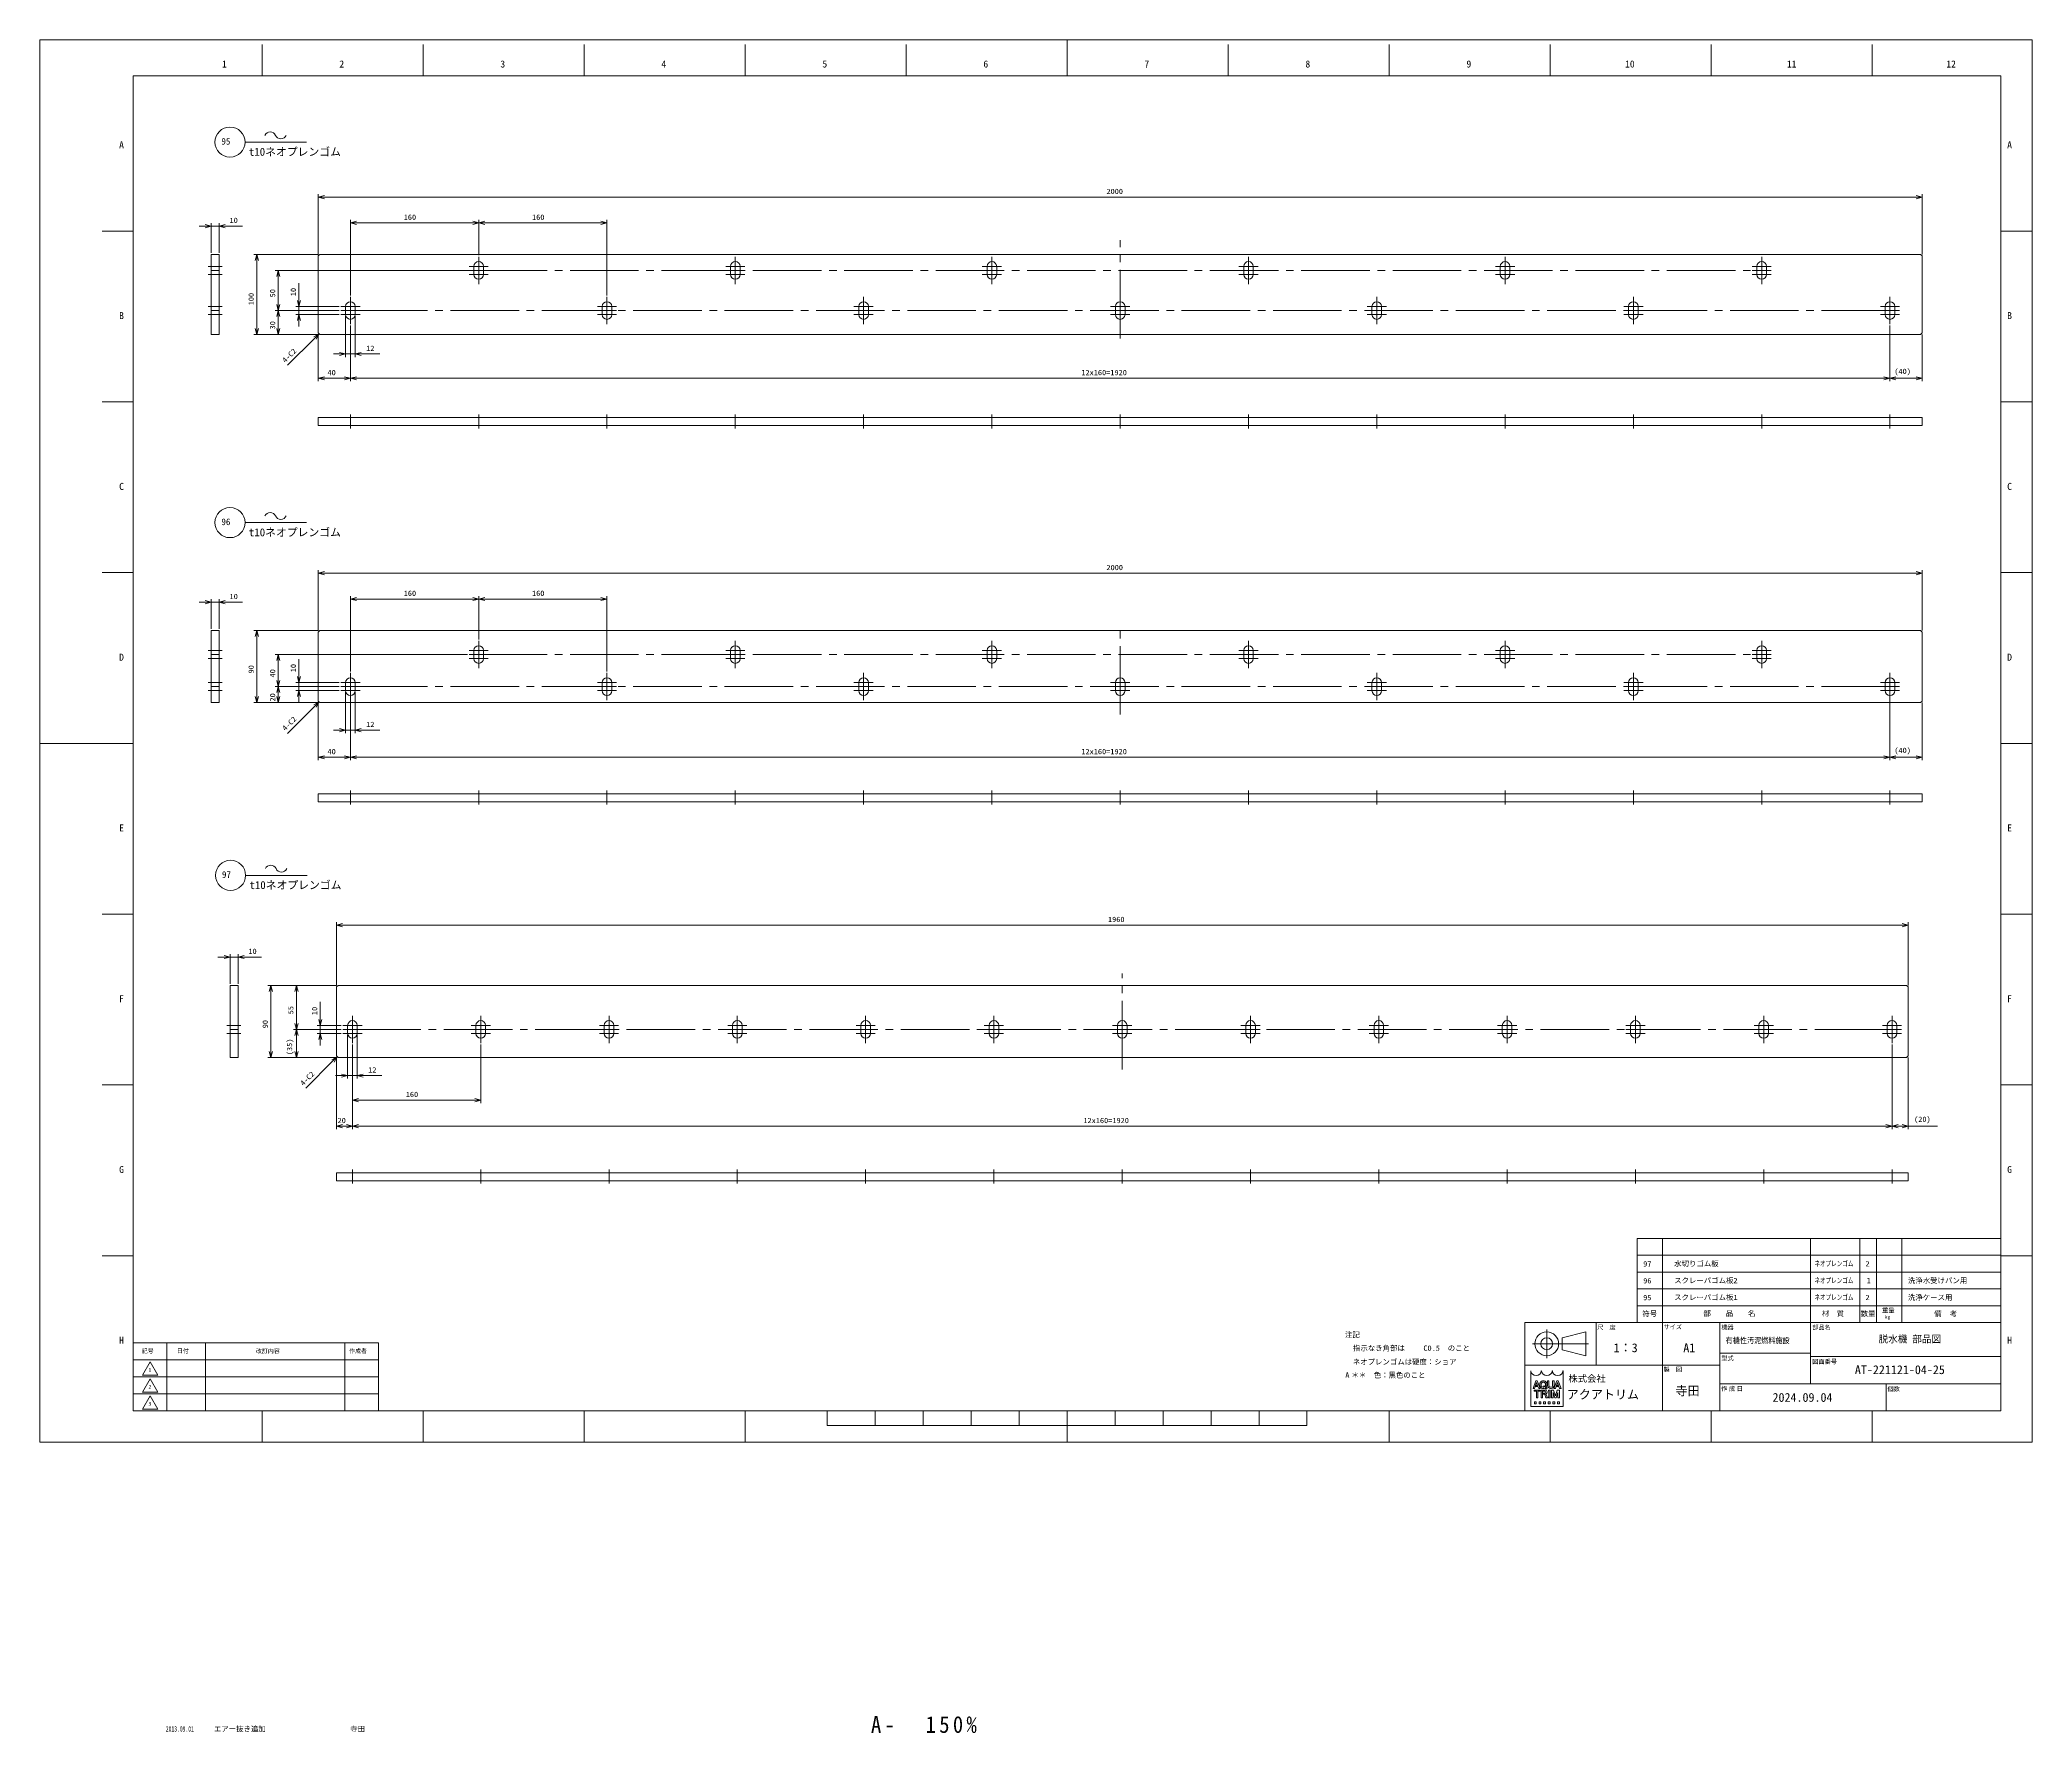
# Model space of a CAD drawing. Units: millimetres at full size. Extents: x -1242 to 1242, y -1230 to 882.
import ezdxf
from ezdxf.enums import TextEntityAlignment as Align

# ---------------------------------------------------------------- set-up
doc = ezdxf.new("R2010")
doc.units = ezdxf.units.MM
doc.header["$LTSCALE"] = 9.4985
doc.linetypes.add('CHAIN2', pattern=[12, 9, -1, 1, -1])
for name, color, linetype, lineweight in [('0-0_90_FRAME', 2, 'Continuous', 9), ('0-1_91_BLANK', 6, 'Continuous', 9), ('0-2_08_DIM', 3, 'Continuous', 9), ('0-3_05_CENTER', 2, 'CHAIN2', 9), ('0-4_0', 134, 'Continuous', 9), ('0-5_10_DRAFT', 1, 'Continuous', 9)]:
    doc.layers.add(name, color=color, linetype=linetype, lineweight=lineweight)
doc.layers.add('0-6_07_TEXT', color=3, linetype='Continuous')
doc.layers.add('0-8', color=7, linetype='Continuous')
doc.styles.add('ＭＳ ゴシック', font='')
doc.styles.add('ＭＳ Ｐゴシック', font='')
doc.styles.get('ＭＳ ゴシック').set_extended_font_data('MS Gothic')
doc.styles.get('ＭＳ Ｐゴシック').set_extended_font_data('MS PGothic')

# ---------------------------------------------------------------- blocks, each defined once
blk = doc.blocks.new('p1ba05')
at = {"layer": '0-2_08_DIM'}
for centre, start, end in [((-2.954, 0.285), 24.22764, 155.57578), ((0, 1.621), 204.22764, 335.57578)]:
    blk.add_arc(centre, 1.621, start, end, dxfattribs=at)
blk = doc.blocks.new('AM_BALLOON1')
at = {"layer": '0-2_08_DIM'}
blk.add_circle((0, 0), 5, dxfattribs=at)
blk = doc.blocks.new('_Open30')
at = {"layer": '0-2_08_DIM'}
blk.add_line((0, 0), (-1, 0), dxfattribs=at)
blk.add_lwpolyline([(-1, 0.268), (0, 0), (-1, -0.268)], dxfattribs=at)

msp = doc.modelspace()

# ---------------------------------------------------------------- linework, layer by layer
at = {"layer": '0-0_90_FRAME'}
for p, q in [((-965.175, 836.694), (-965.175, 875.58)), ((-764.375, 836.694), (-764.375, 875.58)), ((-563.575, 836.694), (-563.575, 875.58)), ((-362.775, 836.694), (-362.775, 875.58)), ((-161.974, 836.694), (-161.974, 875.58)), ((239.626, 836.694), (239.626, 875.58)), ((440.427, 836.694), (440.427, 875.58)), ((641.227, 836.694), (641.227, 875.58)), ((842.027, 836.694), (842.027, 875.58)), ((1042.827, 836.694), (1042.827, 875.58)), ((-1125.764, 643.088), (-1164.65, 643.088)), ((1242.302, 643.088), (1203.416, 643.088)), ((-1125.764, 430.096), (-1164.65, 430.096)), ((1242.302, 430.096), (1203.416, 430.096)), ((-1125.764, 217.104), (-1164.65, 217.104)), ((1242.302, 217.104), (1203.416, 217.104)), ((-1125.764, -208.879), (-1164.65, -208.879)), ((1242.302, -208.879), (1203.416, -208.879)), ((-1125.764, -421.871), (-1164.65, -421.871)), ((1242.302, -421.871), (1203.416, -421.871)), ((749.751, -613.154), (1203.416, -613.154)), ((749.751, -613.154), (749.751, -718.154)), ((781.251, -613.154), (781.251, -718.154)), ((966.023, -613.154), (966.023, -718.154)), ((1027.355, -613.154), (1027.355, -718.154)), ((1048.355, -613.154), (1048.355, -718.154)), ((1079.855, -613.154), (1079.855, -718.154)), ((-1125.764, -634.862), (-1164.65, -634.862)), ((749.751, -634.154), (1203.416, -634.154)), ((1242.302, -634.862), (1203.416, -634.862)), ((749.751, -655.154), (1203.416, -655.154)), ((749.751, -676.154), (1203.416, -676.154)), ((749.751, -697.154), (1203.416, -697.154)), ((621.55, -800.513), (624.244, -792.947)), ((623.448, -790.907), (625.04, -790.907)), ((625.517, -796.52), (624.244, -792.947)), ((628.663, -800.467), (625.04, -790.907)), ((637.979, -796.634), (637.979, -790.907)), ((639.708, -790.907), (637.979, -790.907)), ((639.708, -796.286), (639.708, -790.907)), ((646.048, -796.634), (646.048, -790.907)), ((647.675, -800.513), (650.369, -792.947)), ((649.573, -790.907), (651.165, -790.907)), ((651.642, -796.52), (650.369, -792.947)), ((654.788, -800.467), (651.165, -790.907)), ((619.825, -800.513), (619.825, -800.467)), ((619.825, -800.513), (621.55, -800.513)), ((621.072, -802.434), (628.948, -802.434)), ((621.072, -802.434), (621.072, -803.779)), ((621.072, -803.779), (623.953, -803.779)), ((621.553, -817.071), (621.553, -819.376)), ((622.49, -797.98), (623.01, -796.52)), ((622.49, -797.98), (626.036, -797.98)), ((623.01, -796.52), (625.517, -796.52)), ((624.145, -812.04), (624.145, -803.971)), ((624.145, -812.04), (625.875, -812.04)), ((625.875, -812.04), (625.875, -803.971)), ((626.067, -803.779), (628.948, -803.779)), ((627.316, -817.071), (627.316, -819.376)), ((628.253, -795.134), (628.253, -796.286)), ((628.663, -800.513), (628.663, -800.467)), ((628.948, -802.434), (628.948, -803.779)), ((629.854, -795.247), (629.854, -796.169)), ((630.043, -802.434), (630.043, -812.04)), ((630.043, -802.434), (634.462, -802.434)), ((631.773, -803.779), (634.693, -803.779)), ((631.83, -807.488), (631.83, -806.143)), ((631.83, -806.143), (634.693, -806.143)), ((631.83, -807.488), (633.717, -807.488)), ((633.044, -797.966), (633.895, -797.063)), ((633.044, -797.966), (633.829, -798.73)), ((633.08, -817.071), (633.08, -819.376)), ((633.895, -797.063), (637.453, -799.995)), ((634.43, -807.97), (635.892, -812.04)), ((634.921, -797.862), (636.159, -798.882)), ((635.006, -799.875), (636.341, -801.175)), ((635.489, -795.247), (635.489, -796.169)), ((635.892, -812.04), (637.756, -812.04)), ((636.1, -807.91), (637.756, -811.963)), ((636.341, -801.175), (637.453, -799.995)), ((637.09, -795.134), (637.09, -796.286)), ((637.756, -811.963), (637.756, -812.04)), ((638.843, -817.071), (638.843, -819.376)), ((639.212, -802.434), (641.326, -802.434)), ((639.212, -802.434), (639.212, -803.779)), ((639.212, -812.04), (639.212, -810.695)), ((639.405, -810.503), (639.405, -803.971)), ((641.134, -810.503), (641.134, -803.971)), ((641.326, -802.434), (641.326, -803.779)), ((642.301, -800.513), (641.725, -800.513)), ((643.057, -802.434), (645.566, -802.434)), ((644.607, -817.071), (644.607, -819.376)), ((646.995, -812.04), (644.784, -805.316)), ((647.86, -809.411), (645.566, -802.434)), ((645.95, -800.513), (645.95, -800.467)), ((645.95, -800.513), (647.675, -800.513)), ((646.995, -812.04), (648.724, -812.04)), ((647.86, -809.411), (650.154, -802.434)), ((648.615, -797.98), (649.135, -796.52)), ((648.615, -797.98), (652.161, -797.98)), ((648.724, -812.04), (650.935, -805.316)), ((649.135, -796.52), (651.642, -796.52)), ((652.664, -802.434), (650.154, -802.434)), ((652.676, -817.071), (652.676, -819.376)), ((654.788, -800.513), (654.788, -800.467)), ((-965.175, -867.18), (-965.175, -828.468)), ((-764.375, -867.18), (-764.375, -828.468)), ((-563.575, -867.18), (-563.575, -828.468)), ((-362.775, -867.18), (-362.775, -828.468)), ((440.427, -867.18), (440.427, -828.468)), ((641.227, -867.18), (641.227, -828.468)), ((842.027, -867.18), (842.027, -828.468)), ((1042.827, -867.18), (1042.827, -828.468))]:
    msp.add_line(p, q, dxfattribs=at)
at = {"layer": '0-0_90_FRAME', "color": 6}
for p, q in [((38.826, 881.58), (38.826, 836.694)), ((-1242.302, 4.113), (-1125.764, 4.113)), ((1242.302, 4.113), (1203.416, 4.113)), ((-260.296, -846.416), (-260.296, -828.468)), ((-200.471, -846.416), (-200.471, -828.468)), ((-140.647, -846.416), (-140.647, -828.468)), ((-80.823, -846.416), (-80.823, -828.468)), ((-20.998, -846.416), (-20.998, -828.468)), ((38.826, -867.18), (38.826, -828.468)), ((98.65, -846.416), (98.65, -828.468)), ((158.475, -846.416), (158.475, -828.468)), ((218.299, -846.416), (218.299, -828.468)), ((278.123, -846.416), (278.123, -828.468)), ((337.947, -846.416), (337.947, -828.468)), ((-260.296, -846.416), (337.947, -846.416))]:
    msp.add_line(p, q, dxfattribs=at)
at = {"layer": '0-0_90_FRAME', "color": 134}
for p, q in [((698.516, -771.19), (698.516, -718.154)), ((749.751, -718.154), (1203.416, -718.154)), ((781.251, -828.468), (781.251, -718.154)), ((852.737, -828.468), (852.737, -718.154)), ((966.023, -718.154), (966.023, -794.526)), ((-1083.764, -828.468), (-1083.764, -743.611)), ((-1035.764, -828.468), (-1035.764, -743.611)), ((-861.764, -828.468), (-861.764, -743.611)), ((619.068, -744.672), (688.863, -744.672)), ((636.888, -762.492), (636.888, -726.852)), ((-1125.764, -764.825), (-819.764, -764.825)), ((852.737, -756.34), (966.023, -756.34)), ((966.023, -760.583), (1203.416, -760.583)), ((-1125.764, -786.04), (-819.764, -786.04)), ((852.737, -771.19), (609.416, -771.19)), ((852.737, -794.526), (1203.416, -794.526)), ((1060.144, -794.526), (1060.144, -828.468)), ((-1125.764, -807.254), (-819.764, -807.254))]:
    msp.add_line(p, q, dxfattribs=at)
at = {"layer": '0-0_90_FRAME', "color": 6}
msp.add_lwpolyline([(-1125.764, -828.468), (1203.416, -828.468), (1203.416, 836.694), (-1125.764, 836.694)], close=True, dxfattribs=at)
at = {"layer": '0-0_90_FRAME', "color": 134}
for points in [[(609.416, -828.468), (1203.416, -828.468), (1203.416, -718.154), (609.416, -718.154)], [(-1125.764, -828.468), (-819.764, -828.468), (-819.764, -743.611), (-1125.764, -743.611)], [(656.193, -737.247), (685.893, -729.822), (685.893, -759.522), (656.193, -752.097)], [(-1114.31, -783.787), (-1104.764, -767.252), (-1095.217, -783.787)], [(-1114.31, -805.001), (-1104.764, -788.466), (-1095.217, -805.001)], [(-1114.31, -826.215), (-1104.764, -809.68), (-1095.217, -826.215)]]:
    msp.add_lwpolyline(points, close=True, dxfattribs=at)
at = {"layer": '0-0_90_FRAME'}
for points in [[(657.287, -778.455), (657.287, -822.834), (616.942, -822.834), (616.942, -778.455)], [(619.825, -800.513), (619.825, -800.467), (623.448, -790.907)], [(644.319, -796.286), (644.319, -790.907), (646.048, -790.907)], [(645.95, -800.513), (645.95, -800.467), (649.573, -790.907)], [(621.553, -817.071), (623.858, -817.071), (623.858, -819.376), (621.553, -819.376)], [(628.663, -800.513), (626.938, -800.513), (626.036, -797.98)], [(627.316, -817.071), (629.622, -817.071), (629.622, -819.376), (627.316, -819.376)], [(630.043, -812.04), (631.773, -812.04), (631.773, -803.779)], [(633.08, -817.071), (635.385, -817.071), (635.385, -819.376), (633.08, -819.376)], [(638.843, -817.071), (641.149, -817.071), (641.149, -819.376), (638.843, -819.376)], [(639.212, -812.04), (641.326, -812.04), (641.326, -810.695)], [(643.057, -802.434), (643.057, -812.04), (644.786, -812.04), (644.784, -805.316)], [(644.607, -817.071), (646.912, -817.071), (646.912, -819.376), (644.607, -819.376)], [(652.676, -817.071), (650.371, -817.071), (650.371, -819.376), (652.676, -819.376)], [(650.935, -805.316), (650.935, -812.04), (652.664, -812.04), (652.664, -802.434)], [(654.788, -800.513), (653.063, -800.513), (652.161, -797.98)]]:
    msp.add_lwpolyline(points, dxfattribs=at)
at = {"layer": '0-0_90_FRAME', "color": 134}
for radius in [14.85, 7.425]:
    msp.add_circle((636.888, -744.672), radius, dxfattribs=at)
at = {"layer": '0-0_90_FRAME'}
for centre, radius, start, end in [((616.942, -778.647), 0.192, 0, 90), ((630.39, -778.647), 0.192, 0, 180), ((630.39, -778.647), 0.192, 0, 90), ((643.839, -778.647), 0.192, 0, 180), ((657.287, -778.647), 0.192, 90, 180), ((623.953, -803.971), 0.192, 0, 90), ((626.067, -803.971), 0.192, 90, 180), ((633.717, -808.256), 0.768, 21.9283, 90), ((634.652, -804.961), 1.183, 271.99706, 88.00294), ((634.938, -808.386), 1.256, 22.27295, 58.55311), ((642.04, -796.46), 4.065, 182.45003, 265.55526), ((639.212, -803.971), 0.192, 0, 90), ((639.212, -810.503), 0.192, 270, 0), ((643.137, -796.331), 3.43, 179.25279, 218.96457), ((642.013, -795.687), 3.198, 241.15773, 298.84227), ((641.326, -803.971), 0.192, 90, 180), ((641.326, -810.503), 0.192, 180, 270), ((641.986, -796.46), 4.065, 274.44474, 357.54997), ((640.889, -796.331), 3.43, 321.03543, 0.74721)]:
    msp.add_arc(centre, radius, start, end, dxfattribs=at)
for centre, major_axis, ratio, start_param, end_param in [((623.666, -778.647), (-6.532, 0), 0.882353, 6.28318531, 9.42477796), ((632.672, -795.134), (-4.419, 0), 0.956522, 3.14159265, 6.28318531), ((632.672, -795.247), (2.818, 0), 0.994718, 6.28318531, 9.42477796), ((637.114, -778.647), (-6.532, 0), 0.882353, 6.28318531, 9.42477796), ((650.563, -778.647), (-6.532, 0), 0.882353, 6.28318531, 9.42477796), ((632.672, -796.286), (-4.419, 0), 0.956522, 6.28318531, 8.41045586), ((632.672, -796.173), (2.818, 0), 0.995036, 3.14159265, 5.13549259), ((634.462, -804.961), (-3.101, 0), 0.81482, 1.94406945, 4.71238898), ((632.672, -796.173), (2.818, 0), 0.995036, 5.63666712, 6.28318531), ((632.672, -796.286), (-4.419, 0), 0.956522, 2.48020459, 3.14159265)]:
    msp.add_ellipse(centre, major_axis=major_axis, ratio=ratio, start_param=start_param, end_param=end_param, dxfattribs=at)
at = {"layer": '0-1_91_BLANK'}
msp.add_lwpolyline([(-1242.302, -867.18), (1242.302, -867.18), (1242.302, 881.58), (-1242.302, 881.58)], close=True, dxfattribs=at)
at = {"layer": '0-2_08_DIM'}
for p, q in [((-986.391, 754.051), (-909.691, 754.051)), ((-895.008, 613.88), (-895.008, 689.171)), ((-887.508, 685.421), (1097.492, 685.421)), ((1104.992, 613.88), (1104.992, 689.171)), ((-1036.135, 649.319), (-1043.635, 649.319)), ((-1028.635, 615.88), (-1028.635, 653.069)), ((-1028.635, 649.319), (-1018.635, 649.319)), ((-1018.635, 615.88), (-1018.635, 653.069)), ((-1011.135, 649.319), (-989.385, 649.319)), ((-855.008, 562.88), (-855.008, 656.992)), ((-847.508, 653.242), (-702.508, 653.242)), ((-695.008, 612.88), (-695.008, 656.992)), ((-695.008, 612.88), (-695.008, 656.992)), ((-542.508, 653.242), (-687.508, 653.242)), ((-535.008, 562.88), (-535.008, 656.992)), ((-894.883, 614.005), (-975.438, 614.005)), ((-971.688, 521.505), (-971.688, 606.505)), ((-706.224, 594.005), (-948.695, 594.005)), ((-944.945, 551.505), (-944.945, 586.505)), ((-919.132, 556.505), (-919.132, 578.255)), ((-868.883, 549.005), (-922.882, 549.005)), ((-919.132, 539.005), (-919.132, 549.005)), ((-868.883, 544.005), (-948.695, 544.005)), ((-868.883, 544.005), (-948.695, 544.005)), ((-944.945, 536.505), (-944.945, 521.505)), ((-868.883, 539.005), (-922.882, 539.005)), ((-919.132, 531.505), (-919.132, 524.005)), ((-861.008, 537.13), (-861.008, 486.024)), ((-855.008, 525.13), (-855.008, 455.723)), ((-855.008, 525.13), (-855.008, 455.723)), ((-849.008, 537.13), (-849.008, 486.024)), ((1064.992, 525.13), (1064.992, 455.723)), ((1064.992, 525.13), (1064.992, 455.723)), ((-894.883, 514.005), (-975.438, 514.005)), ((-894.883, 514.005), (-948.695, 514.005)), ((-899.311, 509.702), (-933.332, 475.681)), ((-895.008, 514.13), (-895.008, 455.723)), ((1104.992, 514.13), (1104.992, 455.723)), ((-868.508, 489.774), (-876.008, 489.774)), ((-861.008, 489.774), (-849.008, 489.774)), ((-841.508, 489.774), (-818.258, 489.774)), ((-862.508, 459.473), (-887.508, 459.473)), ((-847.508, 459.473), (1057.492, 459.473)), ((1072.492, 459.473), (1097.492, 459.473)), ((-986.391, 279.466), (-909.691, 279.466)), ((-895.008, 144.826), (-895.008, 220.117)), ((-887.508, 216.367), (1097.492, 216.367)), ((1104.992, 144.826), (1104.992, 220.117)), ((-1036.135, 180.265), (-1043.635, 180.265)), ((-1028.635, 146.826), (-1028.635, 184.015)), ((-1028.635, 180.265), (-1018.635, 180.265)), ((-1018.635, 146.826), (-1018.635, 184.015)), ((-1011.135, 180.265), (-989.385, 180.265)), ((-855.008, 93.826), (-855.008, 187.938)), ((-847.508, 184.188), (-702.508, 184.188)), ((-695.008, 133.826), (-695.008, 187.938)), ((-695.008, 133.826), (-695.008, 187.938)), ((-542.508, 184.188), (-687.508, 184.188)), ((-535.008, 93.826), (-535.008, 187.938)), ((-894.883, 144.951), (-975.438, 144.951)), ((-971.688, 62.451), (-971.688, 137.451)), ((-708.883, 114.951), (-948.695, 114.951)), ((-944.945, 82.451), (-944.945, 107.451)), ((-919.132, 87.451), (-919.132, 109.201)), ((-868.883, 74.951), (-948.695, 74.951)), ((-868.883, 74.951), (-948.695, 74.951)), ((-868.883, 79.951), (-922.882, 79.951)), ((-919.132, 69.951), (-919.132, 79.951)), ((-894.883, 54.951), (-975.438, 54.951)), ((-894.883, 54.951), (-948.695, 54.951)), ((-944.945, 67.451), (-944.945, 62.451)), ((-899.311, 50.648), (-933.332, 16.627)), ((-868.883, 69.951), (-922.882, 69.951)), ((-919.132, 62.451), (-919.132, 54.951)), ((-895.008, 55.076), (-895.008, -16.97)), ((-861.008, 68.076), (-861.008, 16.97)), ((-855.008, 66.076), (-855.008, -16.97)), ((-855.008, 66.076), (-855.008, -16.97)), ((-849.008, 68.076), (-849.008, 16.97)), ((1064.992, 66.076), (1064.992, -16.97)), ((1064.992, 66.076), (1064.992, -16.97)), ((1104.992, 55.076), (1104.992, -16.97)), ((-868.508, 20.72), (-876.008, 20.72)), ((-861.008, 20.72), (-849.008, 20.72)), ((-841.508, 20.72), (-818.258, 20.72)), ((-862.508, -13.22), (-887.508, -13.22)), ((-847.508, -13.22), (1057.492, -13.22)), ((1072.492, -13.22), (1097.492, -13.22)), ((-985.694, -160.482), (-908.994, -160.482)), ((-872.468, -297.748), (-872.468, -218.759)), ((-864.968, -222.509), (1080.033, -222.509)), ((1087.533, -297.748), (1087.533, -218.759)), ((-1012.643, -262.309), (-1020.143, -262.309)), ((-1005.143, -295.748), (-1005.143, -258.559)), ((-1005.143, -262.309), (-995.143, -262.309)), ((-995.143, -295.748), (-995.143, -258.559)), ((-987.643, -262.309), (-965.893, -262.309)), ((-872.343, -297.623), (-957.872, -297.623)), ((-872.343, -297.623), (-926.042, -297.623)), ((-954.122, -380.123), (-954.122, -305.123)), ((-922.292, -345.123), (-922.292, -305.123)), ((-892.515, -340.123), (-892.515, -318.373)), ((-866.343, -347.623), (-896.265, -347.623)), ((-892.515, -357.623), (-892.515, -347.623)), ((-866.343, -352.623), (-926.042, -352.623)), ((-866.343, -352.623), (-926.042, -352.623)), ((-922.292, -360.123), (-922.292, -380.123)), ((-866.343, -357.623), (-896.265, -357.623)), ((-892.515, -365.123), (-892.515, -372.623)), ((-858.468, -359.498), (-858.468, -413.992)), ((-852.468, -371.498), (-852.468, -444.513)), ((-852.468, -371.498), (-852.468, -477.069)), ((-846.468, -359.498), (-846.468, -413.992)), ((-692.468, -371.498), (-692.468, -444.513)), ((1067.533, -371.498), (1067.533, -477.069)), ((-872.343, -387.623), (-957.872, -387.623)), ((-872.343, -387.623), (-926.042, -387.623)), ((-876.771, -391.927), (-910.792, -425.947)), ((-872.468, -387.498), (-872.468, -477.069)), ((-852.468, -386.498), (-852.468, -477.069)), ((1067.533, -386.498), (1067.533, -477.069)), ((1087.533, -387.498), (1087.533, -477.069)), ((-865.968, -410.242), (-873.468, -410.242)), ((-858.468, -410.242), (-846.468, -410.242)), ((-838.968, -410.242), (-815.718, -410.242)), ((-844.968, -440.763), (-699.968, -440.763)), ((-859.968, -473.319), (-864.968, -473.319)), ((-844.968, -473.319), (1060.033, -473.319)), ((1075.033, -473.319), (1080.033, -473.319)), ((1087.533, -473.319), (1124.283, -473.319))]:
    msp.add_line(p, q, dxfattribs=at)
at = {"layer": '0-3_05_CENTER'}
for p, q in [((104.992, 509.13), (104.992, 631.542)), ((-1032.572, 599.005), (-1015.124, 599.005)), ((-707.008, 599.005), (-683.008, 599.005)), ((-695.008, 577.005), (-695.008, 611.005)), ((-387.008, 599.005), (-363.008, 599.005)), ((-375.008, 577.005), (-375.008, 611.005)), ((-67.008, 599.005), (-43.008, 599.005)), ((-55.008, 577.005), (-55.008, 611.005)), ((276.992, 599.005), (252.992, 599.005)), ((264.992, 577.005), (264.992, 611.005)), ((596.992, 599.005), (572.992, 599.005)), ((584.992, 577.005), (584.992, 611.005)), ((916.992, 599.005), (892.992, 599.005)), ((904.992, 577.005), (904.992, 611.005)), ((-1032.572, 589.005), (-1015.124, 589.005)), ((-707.008, 594.005), (-683.008, 594.005)), ((-707.008, 589.005), (-683.008, 589.005)), ((-695.008, 594.005), (904.992, 594.005)), ((-387.008, 594.005), (-363.008, 594.005)), ((-387.008, 589.005), (-363.008, 589.005)), ((-67.008, 594.005), (-43.008, 594.005)), ((-67.008, 589.005), (-43.008, 589.005)), ((276.992, 594.005), (252.992, 594.005)), ((276.992, 589.005), (252.992, 589.005)), ((596.992, 594.005), (572.992, 594.005)), ((596.992, 589.005), (572.992, 589.005)), ((916.992, 594.005), (892.992, 594.005)), ((916.992, 589.005), (892.992, 589.005)), ((-1032.572, 549.005), (-1015.124, 549.005)), ((-867.008, 549.005), (-843.008, 549.005)), ((-855.008, 527.005), (-855.008, 561.005)), ((-547.008, 549.005), (-523.008, 549.005)), ((-535.008, 527.005), (-535.008, 561.005)), ((-227.008, 549.005), (-203.008, 549.005)), ((-215.008, 527.005), (-215.008, 561.005)), ((92.992, 549.005), (116.992, 549.005)), ((104.992, 527.005), (104.992, 561.005)), ((436.992, 549.005), (412.992, 549.005)), ((424.992, 527.005), (424.992, 561.005)), ((756.992, 549.005), (732.992, 549.005)), ((744.992, 527.005), (744.992, 561.005)), ((1076.992, 549.005), (1052.992, 549.005)), ((1064.992, 527.005), (1064.992, 561.005)), ((-1032.572, 539.005), (-1015.124, 539.005)), ((-867.008, 544.005), (-843.008, 544.005)), ((-867.008, 539.005), (-843.008, 539.005)), ((1064.992, 544.005), (-855.008, 544.005)), ((-547.008, 544.005), (-523.008, 544.005)), ((-547.008, 539.005), (-523.008, 539.005)), ((-227.008, 544.005), (-203.008, 544.005)), ((-227.008, 539.005), (-203.008, 539.005)), ((92.992, 544.005), (116.992, 544.005)), ((92.992, 539.005), (116.992, 539.005)), ((436.992, 544.005), (412.992, 544.005)), ((436.992, 539.005), (412.992, 539.005)), ((756.992, 544.005), (732.992, 544.005)), ((756.992, 539.005), (732.992, 539.005)), ((1076.992, 544.005), (1052.992, 544.005)), ((1076.992, 539.005), (1052.992, 539.005)), ((-855.008, 414.488), (-855.008, 397.041)), ((-695.008, 414.488), (-695.008, 397.041)), ((-535.008, 414.488), (-535.008, 397.041)), ((-375.008, 414.488), (-375.008, 397.041)), ((-215.008, 414.488), (-215.008, 397.041)), ((-55.008, 414.488), (-55.008, 397.041)), ((104.992, 414.488), (104.992, 397.041)), ((264.992, 414.488), (264.992, 397.041)), ((424.992, 414.488), (424.992, 397.041)), ((584.992, 414.488), (584.992, 397.041)), ((744.992, 414.488), (744.992, 397.041)), ((904.992, 414.488), (904.992, 397.041)), ((1064.992, 414.488), (1064.992, 397.041)), ((104.992, 40.076), (104.992, 152.327)), ((-695.008, 97.951), (-695.008, 131.951)), ((-375.008, 97.951), (-375.008, 131.951)), ((-55.008, 97.951), (-55.008, 131.951)), ((264.992, 97.951), (264.992, 131.951)), ((584.992, 97.951), (584.992, 131.951)), ((904.992, 97.951), (904.992, 131.951)), ((-1032.572, 119.951), (-1015.124, 119.951)), ((-1032.572, 109.951), (-1015.124, 109.951)), ((-707.008, 119.951), (-683.008, 119.951)), ((-707.008, 114.951), (-683.008, 114.951)), ((-707.008, 109.951), (-683.008, 109.951)), ((-695.008, 114.951), (904.992, 114.951)), ((-387.008, 119.951), (-363.008, 119.951)), ((-387.008, 114.951), (-363.008, 114.951)), ((-387.008, 109.951), (-363.008, 109.951)), ((-67.008, 119.951), (-43.008, 119.951)), ((-67.008, 114.951), (-43.008, 114.951)), ((-67.008, 109.951), (-43.008, 109.951)), ((276.992, 119.951), (252.992, 119.951)), ((276.992, 114.951), (252.992, 114.951)), ((276.992, 109.951), (252.992, 109.951)), ((596.992, 119.951), (572.992, 119.951)), ((596.992, 114.951), (572.992, 114.951)), ((596.992, 109.951), (572.992, 109.951)), ((916.992, 119.951), (892.992, 119.951)), ((916.992, 114.951), (892.992, 114.951)), ((916.992, 109.951), (892.992, 109.951)), ((-1032.572, 79.951), (-1015.124, 79.951)), ((-867.008, 79.951), (-843.008, 79.951)), ((-867.008, 74.951), (-843.008, 74.951)), ((-855.008, 57.951), (-855.008, 91.951)), ((1064.992, 74.951), (-855.008, 74.951)), ((-547.008, 79.951), (-523.008, 79.951)), ((-547.008, 74.951), (-523.008, 74.951)), ((-535.008, 57.951), (-535.008, 91.951)), ((-227.008, 79.951), (-203.008, 79.951)), ((-227.008, 74.951), (-203.008, 74.951)), ((-215.008, 57.951), (-215.008, 91.951)), ((92.992, 79.951), (116.992, 79.951)), ((92.992, 74.951), (116.992, 74.951)), ((104.992, 57.951), (104.992, 91.951)), ((436.992, 79.951), (412.992, 79.951)), ((436.992, 74.951), (412.992, 74.951)), ((424.992, 57.951), (424.992, 91.951)), ((756.992, 79.951), (732.992, 79.951)), ((756.992, 74.951), (732.992, 74.951)), ((744.992, 57.951), (744.992, 91.951)), ((1076.992, 79.951), (1052.992, 79.951)), ((1076.992, 74.951), (1052.992, 74.951)), ((1064.992, 57.951), (1064.992, 91.951)), ((-1032.572, 69.951), (-1015.124, 69.951)), ((-867.008, 69.951), (-843.008, 69.951)), ((-547.008, 69.951), (-523.008, 69.951)), ((-227.008, 69.951), (-203.008, 69.951)), ((92.992, 69.951), (116.992, 69.951)), ((436.992, 69.951), (412.992, 69.951)), ((756.992, 69.951), (732.992, 69.951)), ((1076.992, 69.951), (1052.992, 69.951)), ((-855.008, -54.733), (-855.008, -72.18)), ((-695.008, -54.733), (-695.008, -72.18)), ((-535.008, -54.733), (-535.008, -72.18)), ((-375.008, -54.733), (-375.008, -72.18)), ((-215.008, -54.733), (-215.008, -72.18)), ((-55.008, -54.733), (-55.008, -72.18)), ((104.992, -54.733), (104.992, -72.18)), ((264.992, -54.733), (264.992, -72.18)), ((424.992, -54.733), (424.992, -72.18)), ((584.992, -54.733), (584.992, -72.18)), ((744.992, -54.733), (744.992, -72.18)), ((904.992, -54.733), (904.992, -72.18)), ((1064.992, -54.733), (1064.992, -72.18)), ((107.532, -402.551), (107.532, -283.01)), ((-1009.08, -347.623), (-991.633, -347.623)), ((-864.468, -347.623), (-840.468, -347.623)), ((-852.468, -369.623), (-852.468, -335.623)), ((-704.468, -347.623), (-680.468, -347.623)), ((-692.468, -369.623), (-692.468, -335.623)), ((-544.468, -347.623), (-520.468, -347.623)), ((-532.468, -369.623), (-532.468, -335.623)), ((-384.468, -347.623), (-360.468, -347.623)), ((-372.468, -369.623), (-372.468, -335.623)), ((-224.468, -347.623), (-200.468, -347.623)), ((-212.468, -369.623), (-212.468, -335.623)), ((-64.468, -347.623), (-40.468, -347.623)), ((-52.468, -369.623), (-52.468, -335.623)), ((95.532, -347.623), (119.532, -347.623)), ((279.532, -347.623), (255.532, -347.623)), ((267.532, -369.623), (267.532, -335.623)), ((439.532, -347.623), (415.532, -347.623)), ((427.532, -369.623), (427.532, -335.623)), ((599.532, -347.623), (575.532, -347.623)), ((587.532, -369.623), (587.532, -335.623)), ((759.532, -347.623), (735.532, -347.623)), ((747.532, -369.623), (747.532, -335.623)), ((919.533, -347.623), (895.533, -347.623)), ((907.533, -369.623), (907.533, -335.623)), ((1079.533, -347.623), (1055.533, -347.623)), ((1067.533, -369.623), (1067.533, -335.623)), ((-1009.08, -357.623), (-991.633, -357.623)), ((-864.468, -352.623), (-840.468, -352.623)), ((-864.468, -357.623), (-840.468, -357.623)), ((-852.468, -352.623), (1067.533, -352.623)), ((-704.468, -352.623), (-680.468, -352.623)), ((-704.468, -357.623), (-680.468, -357.623)), ((-544.468, -352.623), (-520.468, -352.623)), ((-544.468, -357.623), (-520.468, -357.623)), ((-384.468, -352.623), (-360.468, -352.623)), ((-384.468, -357.623), (-360.468, -357.623)), ((-224.468, -352.623), (-200.468, -352.623)), ((-224.468, -357.623), (-200.468, -357.623)), ((-64.468, -352.623), (-40.468, -352.623)), ((-64.468, -357.623), (-40.468, -357.623)), ((95.532, -352.623), (119.532, -352.623)), ((95.532, -357.623), (119.532, -357.623)), ((279.532, -352.623), (255.532, -352.623)), ((279.532, -357.623), (255.532, -357.623)), ((439.532, -352.623), (415.532, -352.623)), ((439.532, -357.623), (415.532, -357.623)), ((599.532, -352.623), (575.532, -352.623)), ((599.532, -357.623), (575.532, -357.623)), ((759.532, -352.623), (735.532, -352.623)), ((759.532, -357.623), (735.532, -357.623)), ((919.533, -352.623), (895.533, -352.623)), ((919.533, -357.623), (895.533, -357.623)), ((1079.533, -352.623), (1055.533, -352.623)), ((1079.533, -357.623), (1055.533, -357.623)), ((-852.468, -527.315), (-852.468, -544.762)), ((-692.468, -527.315), (-692.468, -544.762)), ((-532.468, -527.315), (-532.468, -544.762)), ((-372.468, -527.315), (-372.468, -544.762)), ((-212.468, -527.315), (-212.468, -544.762)), ((-52.468, -527.315), (-52.468, -544.762)), ((107.532, -527.315), (107.532, -544.762)), ((267.532, -527.315), (267.532, -544.762)), ((427.532, -527.315), (427.532, -544.762)), ((587.532, -527.315), (587.532, -544.762)), ((747.532, -527.315), (747.532, -544.762)), ((907.533, -527.315), (907.533, -544.762)), ((1067.533, -527.315), (1067.533, -544.762))]:
    msp.add_line(p, q, dxfattribs=at)
at = {"layer": '0-4_0'}
for p, q in [((-701.008, 599.005), (-701.008, 589.005)), ((-689.008, 589.005), (-689.008, 599.005)), ((-381.008, 599.005), (-381.008, 589.005)), ((-369.008, 589.005), (-369.008, 599.005)), ((-61.008, 599.005), (-61.008, 589.005)), ((-49.008, 589.005), (-49.008, 599.005)), ((258.992, 589.005), (258.992, 599.005)), ((270.992, 599.005), (270.992, 589.005)), ((578.992, 589.005), (578.992, 599.005)), ((590.992, 599.005), (590.992, 589.005)), ((898.992, 589.005), (898.992, 599.005)), ((910.992, 599.005), (910.992, 589.005)), ((-861.008, 549.005), (-861.008, 539.005)), ((-849.008, 539.005), (-849.008, 549.005)), ((-541.008, 549.005), (-541.008, 539.005)), ((-529.008, 539.005), (-529.008, 549.005)), ((-221.008, 549.005), (-221.008, 539.005)), ((-209.008, 539.005), (-209.008, 549.005)), ((98.992, 549.005), (98.992, 539.005)), ((110.992, 539.005), (110.992, 549.005)), ((418.992, 539.005), (418.992, 549.005)), ((430.992, 549.005), (430.992, 539.005)), ((738.992, 539.005), (738.992, 549.005)), ((750.992, 549.005), (750.992, 539.005)), ((1058.992, 539.005), (1058.992, 549.005)), ((1070.992, 549.005), (1070.992, 539.005)), ((-701.008, 119.951), (-701.008, 109.951)), ((-689.008, 109.951), (-689.008, 119.951)), ((-381.008, 119.951), (-381.008, 109.951)), ((-369.008, 109.951), (-369.008, 119.951)), ((-61.008, 119.951), (-61.008, 109.951)), ((-49.008, 109.951), (-49.008, 119.951)), ((258.992, 109.951), (258.992, 119.951)), ((270.992, 119.951), (270.992, 109.951)), ((578.992, 109.951), (578.992, 119.951)), ((590.992, 119.951), (590.992, 109.951)), ((898.992, 109.951), (898.992, 119.951)), ((910.992, 119.951), (910.992, 109.951)), ((-861.008, 79.951), (-861.008, 69.951)), ((-849.008, 69.951), (-849.008, 79.951)), ((-541.008, 79.951), (-541.008, 69.951)), ((-529.008, 69.951), (-529.008, 79.951)), ((-221.008, 79.951), (-221.008, 69.951)), ((-209.008, 69.951), (-209.008, 79.951)), ((98.992, 79.951), (98.992, 69.951)), ((110.992, 69.951), (110.992, 79.951)), ((418.992, 69.951), (418.992, 79.951)), ((430.992, 79.951), (430.992, 69.951)), ((738.992, 69.951), (738.992, 79.951)), ((750.992, 79.951), (750.992, 69.951)), ((1058.992, 69.951), (1058.992, 79.951)), ((1070.992, 79.951), (1070.992, 69.951)), ((-858.468, -347.623), (-858.468, -357.623)), ((-846.468, -357.623), (-846.468, -347.623)), ((-698.468, -347.623), (-698.468, -357.623)), ((-686.468, -357.623), (-686.468, -347.623)), ((-538.468, -347.623), (-538.468, -357.623)), ((-526.468, -357.623), (-526.468, -347.623)), ((-378.468, -347.623), (-378.468, -357.623)), ((-366.468, -357.623), (-366.468, -347.623)), ((-218.468, -347.623), (-218.468, -357.623)), ((-206.468, -357.623), (-206.468, -347.623)), ((-58.468, -347.623), (-58.468, -357.623)), ((-46.468, -357.623), (-46.468, -347.623)), ((101.532, -347.623), (101.532, -357.623)), ((113.532, -357.623), (113.532, -347.623)), ((261.532, -357.623), (261.532, -347.623)), ((273.532, -347.623), (273.532, -357.623)), ((421.532, -357.623), (421.532, -347.623)), ((433.532, -347.623), (433.532, -357.623)), ((581.532, -357.623), (581.532, -347.623)), ((593.532, -347.623), (593.532, -357.623)), ((741.532, -357.623), (741.532, -347.623)), ((753.532, -347.623), (753.532, -357.623)), ((901.533, -357.623), (901.533, -347.623)), ((913.533, -347.623), (913.533, -357.623)), ((1061.533, -357.623), (1061.533, -347.623)), ((1073.533, -347.623), (1073.533, -357.623))]:
    msp.add_line(p, q, dxfattribs=at)
for points in [[(-1028.635, 614.005), (-1018.635, 614.005), (-1018.635, 514.005), (-1028.635, 514.005)], [(-893.008, 514.005), (1102.992, 514.005), (1104.992, 516.005), (1104.992, 612.005), (1102.992, 614.005), (-893.008, 614.005), (-895.008, 612.005), (-895.008, 516.005)], [(1104.992, 410.551), (1104.992, 400.551), (-895.008, 400.551), (-895.008, 410.551)], [(-1028.635, 144.951), (-1018.635, 144.951), (-1018.635, 54.951), (-1028.635, 54.951)], [(-893.008, 54.951), (1102.992, 54.951), (1104.992, 56.951), (1104.992, 142.951), (1102.992, 144.951), (-893.008, 144.951), (-895.008, 142.951), (-895.008, 56.951)], [(1104.992, -58.67), (1104.992, -68.67), (-895.008, -68.67), (-895.008, -58.67)], [(-1005.143, -297.623), (-995.143, -297.623), (-995.143, -387.623), (-1005.143, -387.623)], [(-870.468, -387.623), (1085.533, -387.623), (1087.533, -385.623), (1087.533, -299.623), (1085.533, -297.623), (-870.468, -297.623), (-872.468, -299.623), (-872.468, -385.623)], [(1087.533, -531.252), (1087.533, -541.252), (-872.468, -541.252), (-872.468, -531.252)]]:
    msp.add_lwpolyline(points, close=True, dxfattribs=at)
for centre, start, end in [((-695.008, 599.005), 0, 180), ((-375.008, 599.005), 0, 180), ((-55.008, 599.005), 0, 180), ((264.992, 599.005), 0, 180), ((584.992, 599.005), 0, 180), ((904.992, 599.005), 0, 180), ((-695.008, 589.005), 180, 0), ((-375.008, 589.005), 180, 0), ((-55.008, 589.005), 180, 0), ((264.992, 589.005), 180, 0), ((584.992, 589.005), 180, 0), ((904.992, 589.005), 180, 0), ((-855.008, 549.005), 0, 180), ((-535.008, 549.005), 0, 180), ((-215.008, 549.005), 0, 180), ((104.992, 549.005), 0, 180), ((424.992, 549.005), 0, 180), ((744.992, 549.005), 0, 180), ((1064.992, 549.005), 0, 180), ((-855.008, 539.005), 180, 0), ((-535.008, 539.005), 180, 0), ((-215.008, 539.005), 180, 0), ((104.992, 539.005), 180, 0), ((424.992, 539.005), 180, 0), ((744.992, 539.005), 180, 0), ((1064.992, 539.005), 180, 0), ((-695.008, 119.951), 0, 180), ((-375.008, 119.951), 0, 180), ((-55.008, 119.951), 0, 180), ((264.992, 119.951), 0, 180), ((584.992, 119.951), 0, 180), ((904.992, 119.951), 0, 180), ((-695.008, 109.951), 180, 0), ((-375.008, 109.951), 180, 0), ((-55.008, 109.951), 180, 0), ((264.992, 109.951), 180, 0), ((584.992, 109.951), 180, 0), ((904.992, 109.951), 180, 0), ((-855.008, 79.951), 0, 180), ((-535.008, 79.951), 0, 180), ((-215.008, 79.951), 0, 180), ((104.992, 79.951), 0, 180), ((424.992, 79.951), 0, 180), ((744.992, 79.951), 0, 180), ((1064.992, 79.951), 0, 180), ((-855.008, 69.951), 180, 0), ((-535.008, 69.951), 180, 0), ((-215.008, 69.951), 180, 0), ((104.992, 69.951), 180, 0), ((424.992, 69.951), 180, 0), ((744.992, 69.951), 180, 0), ((1064.992, 69.951), 180, 0), ((-852.468, -347.623), 0, 180), ((-692.468, -347.623), 0, 180), ((-532.468, -347.623), 0, 180), ((-372.468, -347.623), 0, 180), ((-212.468, -347.623), 0, 180), ((-52.468, -347.623), 0, 180), ((107.532, -347.623), 0, 180), ((267.532, -347.623), 0, 180), ((427.532, -347.623), 0, 180), ((587.532, -347.623), 0, 180), ((747.532, -347.623), 0, 180), ((907.533, -347.623), 0, 180), ((1067.533, -347.623), 0, 180), ((-852.468, -357.623), 180, 0), ((-692.468, -357.623), 180, 0), ((-532.468, -357.623), 180, 0), ((-372.468, -357.623), 180, 0), ((-212.468, -357.623), 180, 0), ((-52.468, -357.623), 180, 0), ((107.532, -357.623), 180, 0), ((267.532, -357.623), 180, 0), ((427.532, -357.623), 180, 0), ((587.532, -357.623), 180, 0), ((747.532, -357.623), 180, 0), ((907.533, -357.623), 180, 0), ((1067.533, -357.623), 180, 0)]:
    msp.add_arc(centre, 6, start, end, dxfattribs=at)
at = {"layer": '0-5_10_DRAFT'}
for p, q in [((-1028.635, 594.005), (-1018.635, 594.005)), ((-1028.635, 544.005), (-1018.635, 544.005)), ((-1028.635, 114.951), (-1018.635, 114.951)), ((-1028.635, 74.951), (-1018.635, 74.951)), ((-1005.143, -352.623), (-995.143, -352.623))]:
    msp.add_line(p, q, dxfattribs=at)

# ---------------------------------------------------------------- block references
at = {"layer": '0-2_08_DIM'}
for name, p, xscale, yscale in [('AM_BALLOON1', (-1005.167, 754.075), 3.75, 3.75), ('p1ba05', (-941.754, 758.153), 4.5, 4.5), ('_Open30', (1104.992, 685.421), 7.5, 7.5), ('_Open30', (-1028.635, 649.319), 7.5, 7.5), ('_Open30', (-695.008, 653.242), 7.5, 7.5), ('_Open30', (-535.008, 653.242), 7.5, 7.5), ('_Open30', (-861.008, 489.774), 7.5, 7.5), ('_Open30', (-855.008, 459.473), 7.5, 7.5), ('_Open30', (1064.992, 459.473), 7.5, 7.5), ('_Open30', (1104.992, 459.473), 7.5, 7.5), ('AM_BALLOON1', (-1005.167, 279.49), 3.75, 3.75), ('p1ba05', (-941.754, 283.569), 4.5, 4.5), ('_Open30', (1104.992, 216.367), 7.5, 7.5), ('_Open30', (-1028.635, 180.265), 7.5, 7.5), ('_Open30', (-695.008, 184.188), 7.5, 7.5), ('_Open30', (-535.008, 184.188), 7.5, 7.5), ('_Open30', (-861.008, 20.72), 7.5, 7.5), ('_Open30', (-855.008, -13.22), 7.5, 7.5), ('_Open30', (1064.992, -13.22), 7.5, 7.5), ('_Open30', (1104.992, -13.22), 7.5, 7.5), ('AM_BALLOON1', (-1004.47, -160.458), 3.75, 3.75), ('p1ba05', (-941.057, -156.38), 4.5, 4.5), ('_Open30', (1087.533, -222.509), 7.5, 7.5), ('_Open30', (-1005.143, -262.309), 7.5, 7.5), ('_Open30', (-858.468, -410.242), 7.5, 7.5), ('_Open30', (-692.468, -440.763), 7.5, 7.5), ('_Open30', (-852.468, -473.319), 7.5, 7.5), ('_Open30', (1067.533, -473.319), 7.5, 7.5), ('_Open30', (1087.533, -473.319), 7.5, 7.5)]:
    msp.add_blockref(name, p, dxfattribs=dict(at, xscale=xscale, yscale=yscale))
at = {"layer": '0-2_08_DIM', "xscale": 7.5, "yscale": 7.5}
for p, rotation in [((-895.008, 685.421), 180), ((-1018.635, 649.319), 180), ((-855.008, 653.242), 180), ((-695.008, 653.242), 180), ((-971.688, 614.005), 90), ((-944.945, 594.005), 90), ((-944.945, 544.005), 270), ((-919.132, 549.005), 270), ((-944.945, 544.005), 90), ((-919.132, 539.005), 90), ((-971.688, 514.005), 270), ((-944.945, 514.005), 270), ((-894.008, 515.005), 45), ((-849.008, 489.774), 180), ((-895.008, 459.473), 180), ((-855.008, 459.473), 180), ((1064.992, 459.473), 180), ((-895.008, 216.367), 180), ((-1018.635, 180.265), 180), ((-855.008, 184.188), 180), ((-695.008, 184.188), 180), ((-971.688, 144.951), 90), ((-944.945, 114.951), 90), ((-944.945, 74.951), 270), ((-944.945, 74.951), 90), ((-919.132, 79.951), 270), ((-971.688, 54.951), 270), ((-944.945, 54.951), 270), ((-919.132, 69.951), 90), ((-894.008, 55.951), 45), ((-849.008, 20.72), 180), ((-895.008, -13.22), 180), ((-855.008, -13.22), 180), ((1064.992, -13.22), 180), ((-872.468, -222.509), 180), ((-995.143, -262.309), 180), ((-954.122, -297.623), 90), ((-922.292, -297.623), 90), ((-922.292, -352.623), 270), ((-892.515, -347.623), 270), ((-922.292, -352.623), 90), ((-892.515, -357.623), 90), ((-954.122, -387.623), 270), ((-922.292, -387.623), 270), ((-871.468, -386.623), 45), ((-846.468, -410.242), 180), ((-852.468, -440.763), 180), ((-872.468, -473.319), 180), ((-852.468, -473.319), 180), ((1067.533, -473.319), 180)]:
    msp.add_blockref('_Open30', p, dxfattribs=dict(at, rotation=rotation))

# ---------------------------------------------------------------- texts
at = {"layer": '0-0_90_FRAME', "color": 134}
for s, height, style, p in [('1', 8.798, 'ＭＳ ゴシック', (-1015.171, 844.439)), ('2', 8.798, 'ＭＳ ゴシック', (-868.775, 844.439)), ('3', 8.798, 'ＭＳ ゴシック', (-667.975, 844.439)), ('4', 8.798, 'ＭＳ ゴシック', (-467.175, 844.439)), ('5', 8.798, 'ＭＳ ゴシック', (-266.374, 844.439)), ('6', 8.798, 'ＭＳ ゴシック', (-65.574, 844.439)), ('7', 8.798, 'ＭＳ ゴシック', (135.226, 844.439)), ('8', 8.798, 'ＭＳ ゴシック', (336.026, 844.439)), ('9', 8.798, 'ＭＳ ゴシック', (536.827, 844.439)), ('10', 8.798, 'ＭＳ ゴシック', (734.627, 844.439)), ('11', 8.798, 'ＭＳ ゴシック', (936.427, 844.439)), ('12', 8.798, 'ＭＳ ゴシック', (1135.227, 844.439)), ('A', 8.798, 'ＭＳ ゴシック', (-1143.43, 743.584)), ('A', 8.798, 'ＭＳ ゴシック', (1211.146, 743.584)), ('B', 8.798, 'ＭＳ ゴシック', (-1143.43, 530.592)), ('B', 8.798, 'ＭＳ ゴシック', (1211.146, 530.592)), ('C', 8.798, 'ＭＳ ゴシック', (-1143.43, 317.6)), ('C', 8.798, 'ＭＳ ゴシック', (1211.146, 317.6)), ('D', 8.798, 'ＭＳ ゴシック', (-1143.43, 104.609)), ('D', 8.798, 'ＭＳ ゴシック', (1211.146, 104.609)), ('E', 8.798, 'ＭＳ ゴシック', (-1143.43, -108.383)), ('E', 8.798, 'ＭＳ ゴシック', (1211.146, -108.383)), ('F', 8.798, 'ＭＳ ゴシック', (-1143.43, -321.375)), ('F', 8.798, 'ＭＳ ゴシック', (1211.146, -321.375)), ('G', 8.798, 'ＭＳ ゴシック', (-1143.43, -534.367)), ('G', 8.798, 'ＭＳ ゴシック', (1211.146, -534.367)), ('サイズ', 5.499, 'ＭＳ Ｐゴシック', (782.597, -727.987)), ('機器', 5.499, 'ＭＳ Ｐゴシック', (854.776, -728.423)), ('部品名', 5.499, 'ＭＳ Ｐゴシック', (968.062, -728.423)), ('H', 8.798, 'ＭＳ ゴシック', (-1143.43, -747.358)), ('尺\u3000度', 5.499, 'ＭＳ Ｐゴシック', (699.861, -728.547)), ('1：3', 11, 'ＭＳ ゴシック', (720.391, -758.46)), ('A1', 11, 'ＭＳ ゴシック', (807.248, -758.46)), ('脱水機 部品図', 8.798, 'ＭＳ ゴシック', (1050.793, -745.787)), ('H', 8.798, 'ＭＳ ゴシック', (1211.146, -747.358)), ('記号', 5.279, 'ＭＳ Ｐゴシック', (-1115.237, -757.818)), ('日付', 5.279, 'ＭＳ Ｐゴシック', (-1071.267, -757.818)), ('改訂内容', 5.279, 'ＭＳ Ｐゴシック', (-972.709, -757.941)), ('作成者', 5.279, 'ＭＳ Ｐゴシック', (-856.473, -757.818)), ('型式', 5.499, 'ＭＳ Ｐゴシック', (854.776, -766.984)), ('図面番号', 5.499, 'ＭＳ Ｐゴシック', (968.062, -771.226)), ('1', 4.666, 'ＭＳ ゴシック', (-1106.831, -780.704)), ('製\u3000図', 5.499, 'ＭＳ Ｐゴシック', (782.597, -781.023)), ('AT-221121-04-25', 11, 'ＭＳ ゴシック', (1021.207, -785.795)), ('3', 4.666, 'ＭＳ ゴシック', (-1106.831, -823.132)), ('2', 4.666, 'ＭＳ ゴシック', (-1106.831, -801.918)), ('寺田', 11, 'ＭＳ ゴシック', (797.502, -812.252)), ('作 成 日', 5.499, 'ＭＳ Ｐゴシック', (854.258, -805.079)), ('2024.09.04', 11, 'ＭＳ ゴシック', (918.491, -820.321)), ('個数', 5.499, 'ＭＳ Ｐゴシック', (1061.926, -805.287))]:
    msp.add_text(s, height=height, dxfattribs=dict(at, style=style)).set_placement(p, align=Align.BOTTOM_LEFT)
at = {"layer": '0-0_90_FRAME', "color": 3, "style": 'ＭＳ ゴシック'}
for s, height, p in [('97', 6.598, (757.229, -650.287)), ('水切りゴム板', 6.598, (795.882, -650.055)), ('2', 6.598, (1034.448, -650.136)), ('96', 6.598, (757.229, -671.287)), ('スクレーパゴム板2', 6.598, (795.882, -671.055)), ('1', 6.598, (1035.948, -671.136)), ('洗浄水受けパン用', 6.598, (1087.43, -671.088)), ('95', 6.598, (757.229, -692.287)), ('スクレーパゴム板1', 6.598, (795.882, -692.055)), ('2', 6.598, (1034.448, -692.136)), ('洗浄ケース用', 6.598, (1087.43, -692.088)), ('符号', 6.598, (756.165, -712.435)), ('部\u3000\u3000品\u3000\u3000名', 6.598, (832.462, -712.108)), ('材\u3000質', 6.598, (980.028, -712.216)), ('数量', 6.598, (1028.458, -712.284)), ('重量', 5.499, (1055.215, -707.375)), ('kg', 4.399, (1058.53, -714.714)), ('備  考', 6.598, (1119.997, -712.435)), ('エアー抜き追加', 6.598, (-1025.224, -1230.282)), ('寺田', 6.598, (-855.314, -1230.282))]:
    msp.add_text(s, height=height, dxfattribs=at).set_placement(p, align=Align.BOTTOM_LEFT)
for s, width, p in [('ネオプレンゴム', 0.75, (970.857, -649.936)), ('ネオプレンゴム', 0.75, (970.857, -670.936)), ('ネオプレンゴム', 0.75, (970.857, -691.936)), ('2013.09.01', 0.65, (-1085.199, -1230.282))]:
    msp.add_text(s, height=6.598, dxfattribs=dict(at, width=width)).set_placement(p, align=Align.BOTTOM_LEFT)
at = {"layer": '0-0_90_FRAME', "color": 134, "style": 'ＭＳ ゴシック', "width": 0.9}
msp.add_text('有機性汚泥燃料施設', height=7.038, dxfattribs=at).set_placement((860.06, -746.217), align=Align.BOTTOM_LEFT)
at = {"layer": '0-0_90_FRAME', "style": 'ＭＳ ゴシック'}
for s, height, p in [('株式会社', 8.315, (663.99, -794.766)), ('アクアトリム', 11, (661.901, -816.795))]:
    msp.add_text(s, height=height, dxfattribs=at).set_placement(p, align=Align.BOTTOM_LEFT)
at = {"layer": '0-2_08_DIM', "style": 'ＭＳ ゴシック'}
for s, height, p in [('t10ネオプレンゴム', 9.897, (-981.537, 734.025)), ('2000', 6.598, (87.849, 687.296)), ('10', 6.598, (-1005.724, 651.194)), ('160', 6.598, (-788.508, 655.117)), ('160', 6.598, (-628.508, 655.117)), ('12', 6.598, (-835.347, 491.649)), ('(40)', 6.598, (1070.421, 462.848)), ('40', 6.598, (-883.58, 461.348)), ('12x160=1920', 6.598, (56.564, 461.348)), ('t10ネオプレンゴム', 9.897, (-981.537, 259.441)), ('2000', 6.598, (87.849, 218.242)), ('10', 6.598, (-1005.724, 182.14)), ('160', 6.598, (-788.508, 186.063)), ('160', 6.598, (-628.508, 186.063)), ('12', 6.598, (-835.347, 22.595)), ('40', 6.598, (-883.58, -11.345)), ('12x160=1920', 6.598, (56.564, -11.345)), ('(40)', 6.598, (1070.421, -9.845)), ('t10ネオプレンゴム', 9.897, (-980.84, -180.508)), ('1960', 6.598, (89.747, -220.634)), ('10', 6.598, (-982.233, -260.434)), ('12', 6.598, (-832.807, -408.367)), ('160', 6.598, (-785.968, -438.888)), ('20', 6.598, (-871.039, -471.444)), ('12x160=1920', 6.598, (59.104, -471.444)), ('(20)', 6.598, (1095.086, -469.944))]:
    msp.add_text(s, height=height, dxfattribs=at).set_placement(p, align=Align.BOTTOM_LEFT)
for s, rotation, p in [('100', 90, (-973.563, 550.505)), ('50', 90, (-946.82, 560.434)), ('10', 90, (-921.007, 561.916)), ('30', 90, (-946.82, 520.434)), ('4-C2', 45, (-934.847, 476.818)), ('90', 90, (-973.563, 91.38)), ('10', 90, (-921.007, 92.862)), ('40', 90, (-946.82, 86.38)), ('20', 90, (-946.82, 56.38)), ('4-C2', 45, (-934.847, 17.764)), ('90', 90, (-955.997, -351.195)), ('55', 90, (-924.167, -333.695)), ('10', 90, (-894.39, -334.713)), ('(35)', 90, (-925.667, -384.695)), ('4-C2', 45, (-912.307, -424.811))]:
    msp.add_text(s, height=6.598, rotation=rotation, dxfattribs=at).set_placement(p, align=Align.BOTTOM_LEFT)
at = {"layer": '0-4_0', "style": 'ＭＳ ゴシック'}
for s, p in [('95', (-1015.881, 748.45)), ('96', (-1015.881, 273.865)), ('97', (-1015.184, -166.083))]:
    msp.add_text(s, height=8.248, dxfattribs=at).set_placement(p, align=Align.BOTTOM_LEFT)
at = {"layer": '0-6_07_TEXT'}
for s, style, p in [('注記', 'ＭＳ Ｐゴシック', (385.407, -738.629)), ('\u3000指示なき角部は', 'ＭＳ Ｐゴシック', (386.127, -755.366)), ('ネオプレンゴムは硬度：ショア', 'ＭＳ Ｐゴシック', (395.127, -772.508)), ('C0.5', 'ＭＳ ゴシック', (483.102, -755.366)), ('のこと', 'ＭＳ Ｐゴシック', (513.531, -755.366)), ('A', 'ＭＳ ゴシック', (385.698, -789.038)), ('＊＊\u3000色：黒色のこと', 'ＭＳ Ｐゴシック', (393.413, -789.038))]:
    msp.add_text(s, height=6.598, dxfattribs=dict(at, style=style)).set_placement(p, align=Align.BOTTOM_LEFT)
at = {"layer": '0-8', "insert": (-205.801, -1230.282), "char_height": 20.89, "attachment_point": 7, "style": 'ＭＳ ゴシック'}
msp.add_mtext('\\T1.33;\\W0.9;A-\u3000150%', dxfattribs=at)

doc.saveas('drawing.dxf')
